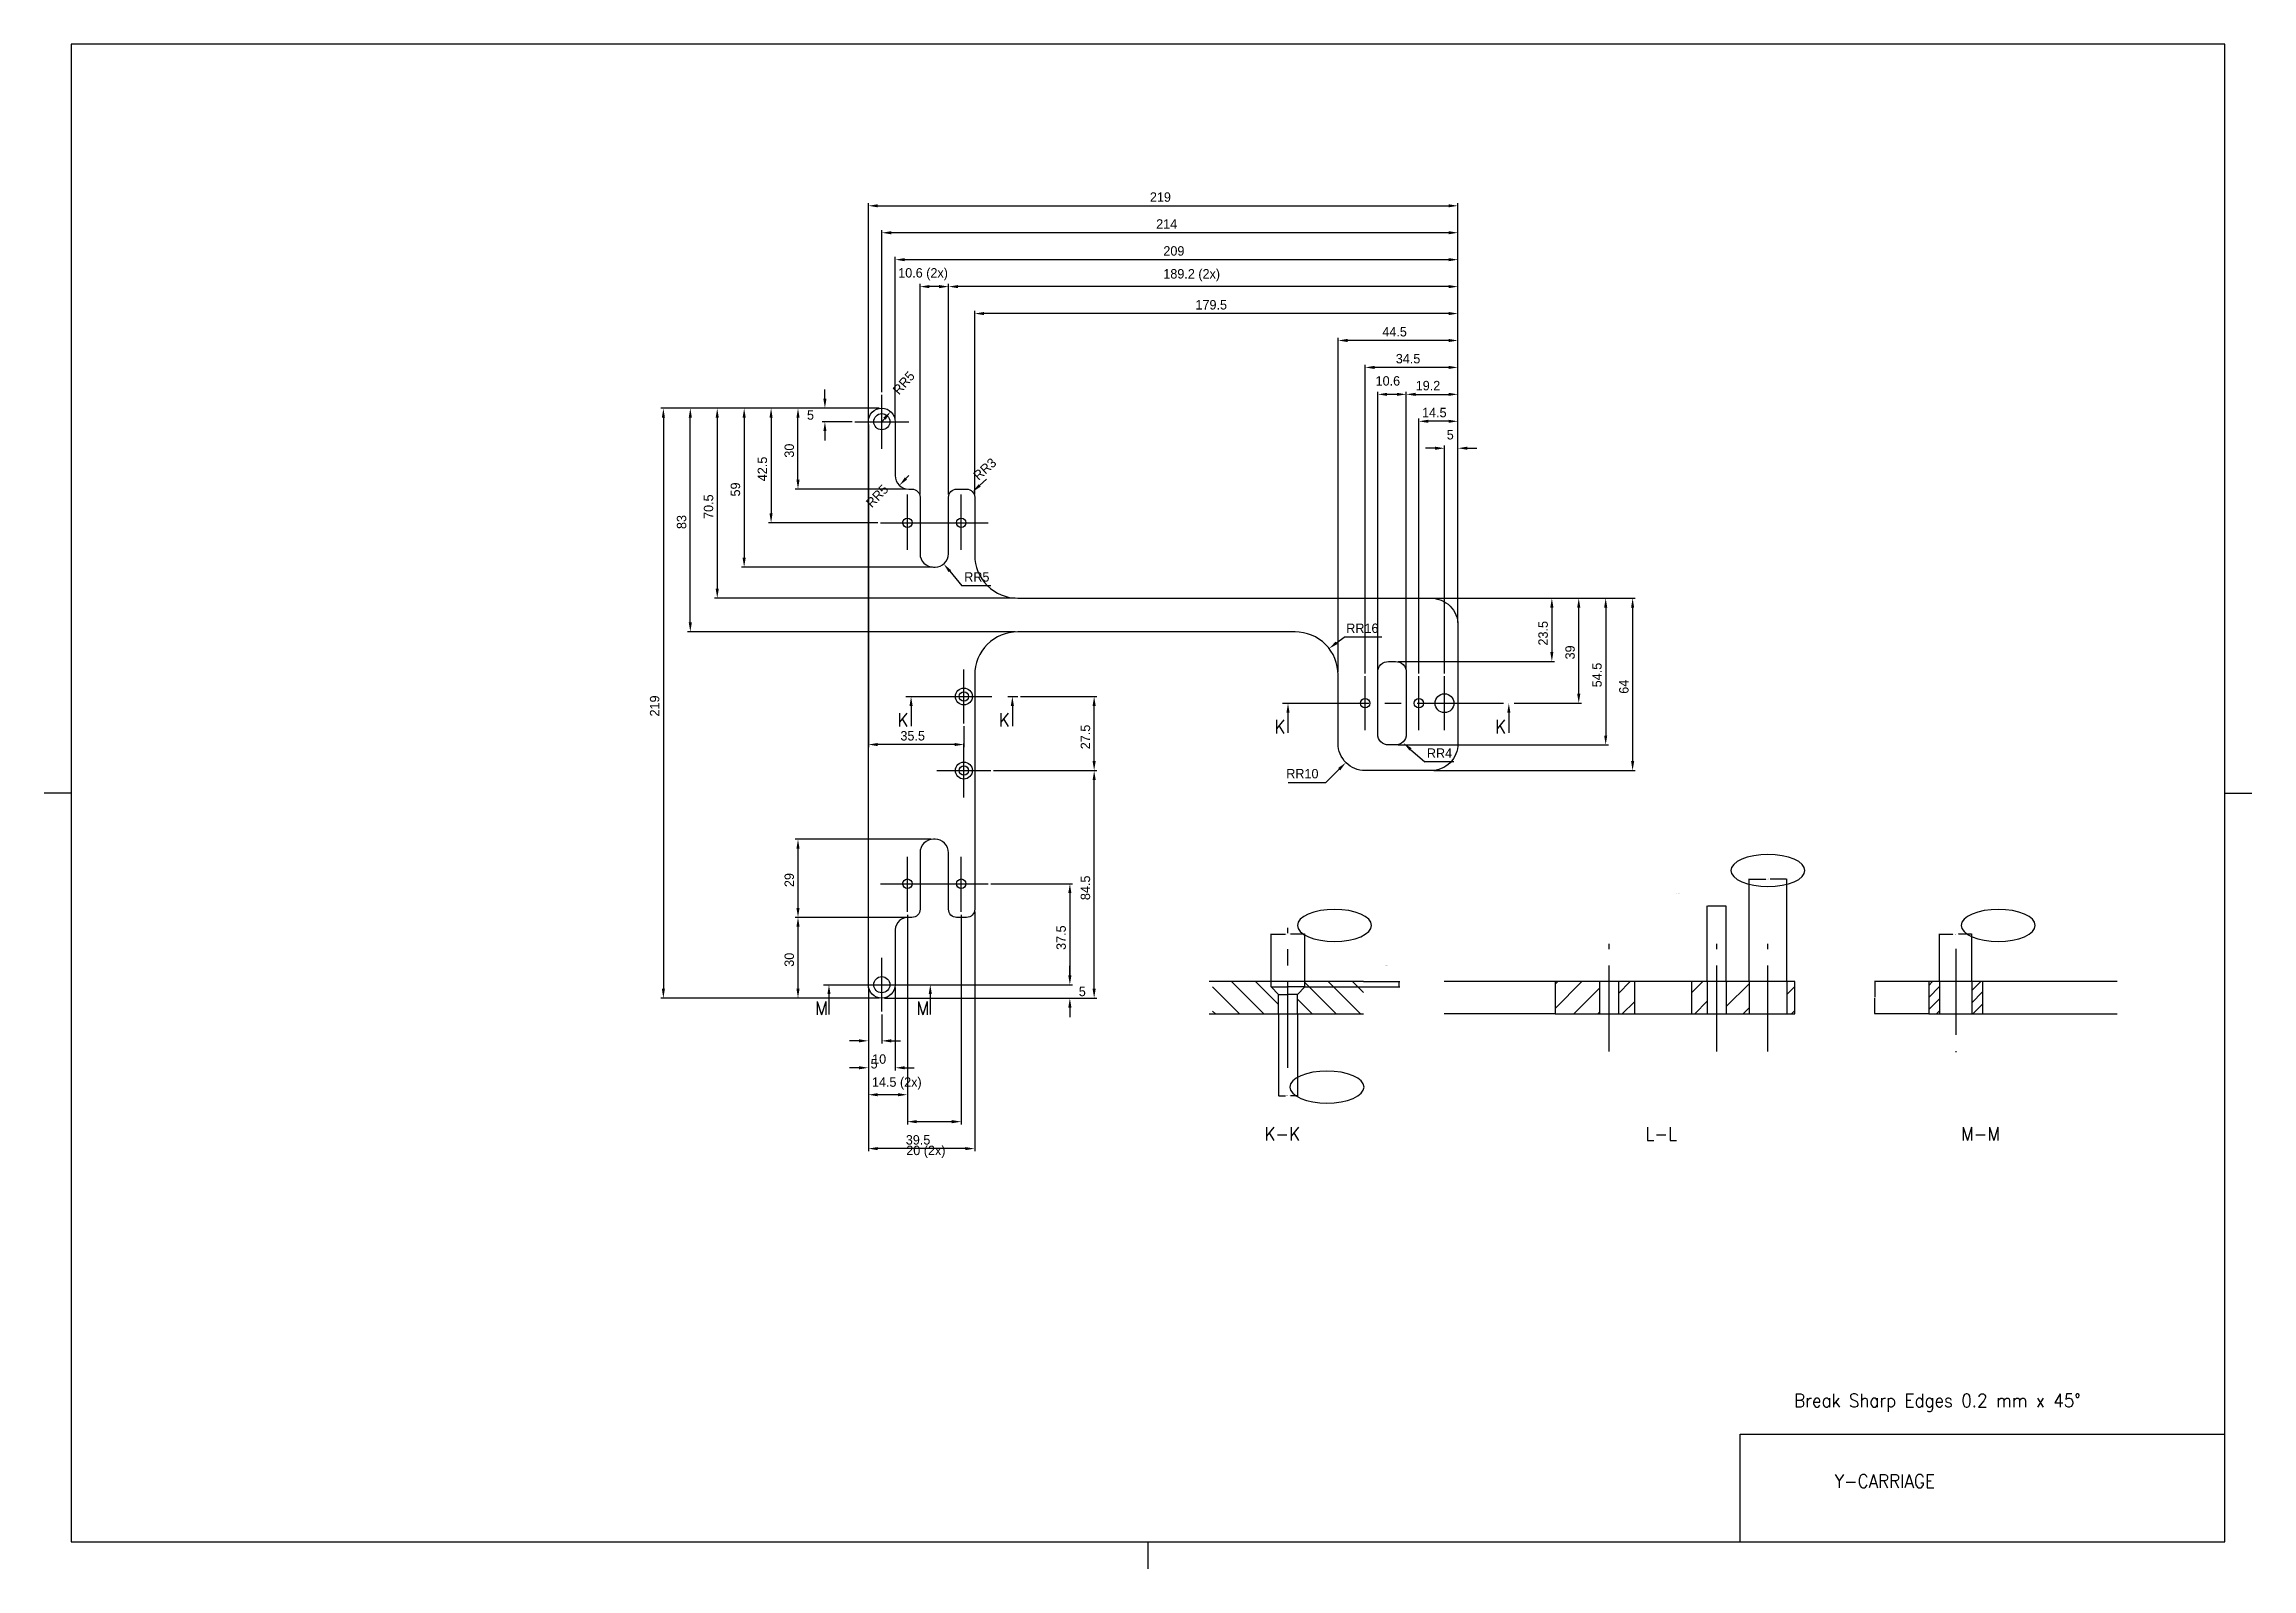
# Model space of a CAD drawing. Extents: x -1900 to -80, y -566 to 781.
# Drawn here: x -1000 to -180, y -566 to 0 of the extents above; entities that cross this region are included whole.
import ezdxf
from ezdxf.enums import TextEntityAlignment as Align

# ---------------------------------------------------------------- set-up
doc = ezdxf.new("R2010")
doc.units = 0
doc.linetypes.add('CENTER', pattern=[50, 32, -6, 6, -6])
doc.layers.get('0').update_dxf_attribs({"linetype": 'CONTINUOUS'})
doc.layers.get('DEFPOINTS').update_dxf_attribs({"linetype": 'CONTINUOUS'})
for name, color, linetype in [('_COMMENTS_NAMES', 7, 'CONTINUOUS'), ('BORDER', 7, 'CONTINUOUS'), ('CENTER', 1, 'CENTER'), ('DIMENSION', 4, 'CONTINUOUS'), ('DIMENSION_NEW', 6, 'CONTINUOUS'), ('HATCH', 3, 'CONTINUOUS'), ('HOLE_M3', 3, 'CONTINUOUS'), ('SECTION', 4, 'CENTER')]:
    doc.layers.add(name, color=color, linetype=linetype)
doc.styles.add('TEXTSTYLE21', font='Standard')
doc.styles.add('TEXTSTYLE22', font='Standard')
doc.styles.add('TEXTSTYLE23', font='Standard')
doc.styles.add('TEXTSTYLE24', font='Standard')
doc.styles.add('TEXTSTYLE25', font='Standard')
doc.styles.add('TEXTSTYLE26', font='Standard')
doc.styles.add('TEXTSTYLE27', font='Standard')
doc.styles.add('TEXTSTYLE28', font='Standard')
doc.styles.add('TEXTSTYLE29', font='Standard')
doc.styles.add('TEXTSTYLE43', font='standard')
doc.styles.add('TEXTSTYLE44', font='Standard')
doc.dimstyles.new('QCADDIMSTYLE', dxfattribs={"dimtxt": 3.5, "dimasz": 3.5, "dimexe": 1, "dimexo": 1, "dimgap": 1.5, "dimtad": 1, "dimtoh": 1, "dimzin": 0, "dimcen": 0.09, "dimazin": 3, "dimtfac": 1, "dimtofl": 0, "dimtmove": 0, "dimatfit": 3})

msp = doc.modelspace()

# ---------------------------------------------------------------- texts
at = {"layer": '_COMMENTS_NAMES', "linetype": 'CONTINUOUS'}
for s, style, p in [('Break Sharp Edges 0.2 mm x 45°', 'TEXTSTYLE44', (-350, -506)), ('Y-CARRIAGE', 'TEXTSTYLE43', (-335.012, -535.95))]:
    msp.add_text(s, height=5, dxfattribs=dict(at, style=style)).set_placement(p)
at = {"layer": 'SECTION', "linetype": 'CONTINUOUS'}
for s, style, p in [('K', 'TEXTSTYLE24', (-683.109, -253.341)), ('K', 'TEXTSTYLE25', (-645.484, -253.341)), ('K', 'TEXTSTYLE22', (-543.109, -255.841)), ('K', 'TEXTSTYLE23', (-461.088, -255.841)), ('M', 'TEXTSTYLE27', (-713.609, -360.341)), ('M', 'TEXTSTYLE28', (-675.984, -360.341))]:
    msp.add_text(s, height=5, dxfattribs=dict(at, style=style)).set_placement(p)
for s, style, p in [('K-K', 'TEXTSTYLE21', (-533.53, -406.992)), ('L-L', 'TEXTSTYLE29', (-393.53, -406.992)), ('M-M', 'TEXTSTYLE26', (-273.53, -406.992))]:
    msp.add_text(s, height=5, rotation=360, dxfattribs=dict(at, style=style)).set_placement(p, align=Align.RIGHT)

# ---------------------------------------------------------------- blocks, each defined once
blk = doc.blocks.new('*D82')
at = {"layer": 'DEFPOINTS', "color": 0}
for p in [(-688.87, -135.16), (-770, -354.16), (-688.87, -354.16)]:
    blk.add_point(p, dxfattribs=at)
at = {"layer": 'DIMENSION', "color": 0}
for p, q in [((-689.87, -135.16), (-771, -135.16)), ((-770, -138.66), (-770, -350.66)), ((-689.87, -354.16), (-771, -354.16))]:
    blk.add_line(p, q, dxfattribs=at)
for points in [[(-769.42, -138.66), (-770.58, -138.66), (-770, -135.16)], [(-770.58, -350.66), (-769.42, -350.66), (-770, -354.16)]]:
    blk.add_solid(points, dxfattribs=at)
at = {"layer": 'DIMENSION', "color": 0, "linetype": 'CONTINUOUS'}
blk.add_text('219', height=3.5, rotation=90, dxfattribs=at).set_placement((-771.5, -249.58))
blk = doc.blocks.new('*D83')
at = {"layer": 'DEFPOINTS', "color": 0}
for p in [(-474.87, -60), (-693.87, -140.16), (-474.87, -215.66)]:
    blk.add_point(p, dxfattribs=at)
at = {"layer": 'DIMENSION', "color": 0}
for p, q in [((-693.87, -139.16), (-693.87, -59)), ((-690.37, -60), (-478.37, -60)), ((-474.87, -214.66), (-474.87, -59))]:
    blk.add_line(p, q, dxfattribs=at)
for points in [[(-690.37, -59.42), (-690.37, -60.58), (-693.87, -60)], [(-478.37, -60.58), (-478.37, -59.42), (-474.87, -60)]]:
    blk.add_solid(points, dxfattribs=at)
at = {"layer": 'DIMENSION', "color": 0, "linetype": 'CONTINUOUS'}
blk.add_text('219', height=3.5, dxfattribs=at).set_placement((-589.29, -58.5))
blk = doc.blocks.new('*D84')
at = {"layer": 'DEFPOINTS', "color": 0}
for p in [(-479.87, -150), (-474.87, -213.66), (-479.87, -234.66)]:
    blk.add_point(p, dxfattribs=at)
at = {"layer": 'DIMENSION', "color": 0}
for p, q in [((-483.37, -150), (-486.87, -150)), ((-479.87, -233.66), (-479.87, -149)), ((-474.87, -212.66), (-474.87, -149)), ((-471.37, -150), (-467.87, -150))]:
    blk.add_line(p, q, dxfattribs=at)
for points in [[(-483.37, -150.58), (-483.37, -149.42), (-479.87, -150)], [(-471.37, -149.42), (-471.37, -150.58), (-474.87, -150)]]:
    blk.add_solid(points, dxfattribs=at)
at = {"layer": 'DIMENSION', "color": 0, "linetype": 'CONTINUOUS'}
blk.add_text('5', height=3.5, dxfattribs=at).set_placement((-479.04, -146.75))
blk = doc.blocks.new('*D85')
at = {"layer": 'DEFPOINTS', "color": 0}
for p in [(-489.37, -140), (-474.87, -215.66), (-489.37, -234.66)]:
    blk.add_point(p, dxfattribs=at)
at = {"layer": 'DIMENSION', "color": 0}
for p, q in [((-489.37, -233.66), (-489.37, -139)), ((-474.87, -214.66), (-474.87, -139)), ((-478.37, -140), (-485.87, -140))]:
    blk.add_line(p, q, dxfattribs=at)
for points in [[(-485.87, -139.42), (-485.87, -140.58), (-489.37, -140)], [(-478.37, -140.58), (-478.37, -139.42), (-474.87, -140)]]:
    blk.add_solid(points, dxfattribs=at)
at = {"layer": 'DIMENSION', "color": 0, "linetype": 'CONTINUOUS'}
blk.add_text('14.5', height=3.5, dxfattribs=at).set_placement((-488.21, -138.5))
blk = doc.blocks.new('*D86')
at = {"layer": 'DEFPOINTS', "color": 0}
for p in [(-509.37, -120), (-474.87, -214.66), (-509.37, -234.66)]:
    blk.add_point(p, dxfattribs=at)
at = {"layer": 'DIMENSION', "color": 0}
for p, q in [((-509.37, -233.66), (-509.37, -119)), ((-478.37, -120), (-505.87, -120)), ((-474.87, -213.66), (-474.87, -119))]:
    blk.add_line(p, q, dxfattribs=at)
for points in [[(-505.87, -119.42), (-505.87, -120.58), (-509.37, -120)], [(-478.37, -120.58), (-478.37, -119.42), (-474.87, -120)]]:
    blk.add_solid(points, dxfattribs=at)
at = {"layer": 'DIMENSION', "color": 0, "linetype": 'CONTINUOUS'}
blk.add_text('34.5', height=3.5, dxfattribs=at).set_placement((-497.96, -118.5))
blk = doc.blocks.new('*D87')
at = {"layer": 'DEFPOINTS', "color": 0}
for p in [(-504.67, -130), (-504.67, -233.16), (-494.07, -233.16)]:
    blk.add_point(p, dxfattribs=at)
at = {"layer": 'DIMENSION', "color": 0}
for p, q in [((-504.67, -232.16), (-504.67, -129)), ((-497.57, -130), (-501.17, -130)), ((-494.07, -232.16), (-494.07, -129))]:
    blk.add_line(p, q, dxfattribs=at)
for points in [[(-501.17, -129.42), (-501.17, -130.58), (-504.67, -130)], [(-497.57, -130.58), (-497.57, -129.42), (-494.07, -130)]]:
    blk.add_solid(points, dxfattribs=at)
at = {"layer": 'DIMENSION', "color": 0, "linetype": 'CONTINUOUS'}
blk.add_text('10.6', height=3.5, dxfattribs=at).set_placement((-505.46, -126.75))
blk = doc.blocks.new('*D88')
at = {"layer": 'DEFPOINTS', "color": 0}
for p in [(-474.87, -130), (-474.87, -215.66), (-494.07, -232.16)]:
    blk.add_point(p, dxfattribs=at)
at = {"layer": 'DIMENSION', "color": 0}
for p, q in [((-494.07, -231.16), (-494.07, -129)), ((-490.57, -130), (-478.37, -130)), ((-474.87, -214.66), (-474.87, -129))]:
    blk.add_line(p, q, dxfattribs=at)
for points in [[(-490.57, -129.42), (-490.57, -130.58), (-494.07, -130)], [(-478.37, -130.58), (-478.37, -129.42), (-474.87, -130)]]:
    blk.add_solid(points, dxfattribs=at)
at = {"layer": 'DIMENSION', "color": 0, "linetype": 'CONTINUOUS'}
blk.add_text('19.2', height=3.5, dxfattribs=at).set_placement((-490.56, -128.5))
blk = doc.blocks.new('*D89')
at = {"layer": 'DEFPOINTS', "color": 0}
for p in [(-519.37, -110), (-474.87, -215.66), (-519.37, -234.16)]:
    blk.add_point(p, dxfattribs=at)
at = {"layer": 'DIMENSION', "color": 0}
for p, q in [((-519.37, -233.16), (-519.37, -109)), ((-478.37, -110), (-515.87, -110)), ((-474.87, -214.66), (-474.87, -109))]:
    blk.add_line(p, q, dxfattribs=at)
for points in [[(-515.87, -109.42), (-515.87, -110.58), (-519.37, -110)], [(-478.37, -110.58), (-478.37, -109.42), (-474.87, -110)]]:
    blk.add_solid(points, dxfattribs=at)
at = {"layer": 'DIMENSION', "color": 0, "linetype": 'CONTINUOUS'}
blk.add_text('44.5', height=3.5, dxfattribs=at).set_placement((-502.96, -108.5))
blk = doc.blocks.new('*D90')
at = {"layer": 'DEFPOINTS', "color": 0}
for p in [(-688.87, -70), (-688.87, -130.16), (-474.87, -215.66)]:
    blk.add_point(p, dxfattribs=at)
at = {"layer": 'DIMENSION', "color": 0}
for p, q in [((-688.87, -129.16), (-688.87, -69)), ((-478.37, -70), (-685.37, -70)), ((-474.87, -214.66), (-474.87, -69))]:
    blk.add_line(p, q, dxfattribs=at)
for points in [[(-685.37, -69.42), (-685.37, -70.58), (-688.87, -70)], [(-478.37, -70.58), (-478.37, -69.42), (-474.87, -70)]]:
    blk.add_solid(points, dxfattribs=at)
at = {"layer": 'DIMENSION', "color": 0, "linetype": 'CONTINUOUS'}
blk.add_text('214', height=3.5, dxfattribs=at).set_placement((-586.96, -68.5))
blk = doc.blocks.new('*D91')
at = {"layer": 'DEFPOINTS', "color": 0}
for p in [(-664.07, -90), (-664.07, -168.16), (-474.87, -215.66)]:
    blk.add_point(p, dxfattribs=at)
at = {"layer": 'DIMENSION', "color": 0}
for p, q in [((-664.07, -167.16), (-664.07, -89)), ((-478.37, -90), (-660.57, -90)), ((-474.87, -214.66), (-474.87, -89))]:
    blk.add_line(p, q, dxfattribs=at)
for points in [[(-660.57, -89.42), (-660.57, -90.58), (-664.07, -90)], [(-478.37, -90.58), (-478.37, -89.42), (-474.87, -90)]]:
    blk.add_solid(points, dxfattribs=at)
at = {"layer": 'DIMENSION', "color": 0, "linetype": 'CONTINUOUS'}
blk.add_text('189.2 (2x)', height=3.5, dxfattribs=at).set_placement((-584.31, -87))
blk = doc.blocks.new('*D92')
at = {"layer": 'DEFPOINTS', "color": 0}
for p in [(-654.37, -100), (-654.37, -168.16), (-474.87, -215.66)]:
    blk.add_point(p, dxfattribs=at)
at = {"layer": 'DIMENSION', "color": 0}
for p, q in [((-654.37, -167.16), (-654.37, -99)), ((-478.37, -100), (-650.87, -100)), ((-474.87, -214.66), (-474.87, -99))]:
    blk.add_line(p, q, dxfattribs=at)
for points in [[(-650.87, -99.42), (-650.87, -100.58), (-654.37, -100)], [(-478.37, -100.58), (-478.37, -99.42), (-474.87, -100)]]:
    blk.add_solid(points, dxfattribs=at)
at = {"layer": 'DIMENSION', "color": 0, "linetype": 'CONTINUOUS'}
blk.add_text('179.5', height=3.5, dxfattribs=at).set_placement((-572.37, -98.5))
blk = doc.blocks.new('*D93')
at = {"layer": 'DEFPOINTS', "color": 0}
for p in [(-683.87, -80), (-683.87, -140.16), (-474.87, -215.66)]:
    blk.add_point(p, dxfattribs=at)
at = {"layer": 'DIMENSION', "color": 0}
for p, q in [((-683.87, -139.16), (-683.87, -79)), ((-478.37, -80), (-680.37, -80)), ((-474.87, -214.66), (-474.87, -79))]:
    blk.add_line(p, q, dxfattribs=at)
for points in [[(-680.37, -79.42), (-680.37, -80.58), (-683.87, -80)], [(-478.37, -80.58), (-478.37, -79.42), (-474.87, -80)]]:
    blk.add_solid(points, dxfattribs=at)
at = {"layer": 'DIMENSION', "color": 0, "linetype": 'CONTINUOUS'}
blk.add_text('209', height=3.5, dxfattribs=at).set_placement((-584.29, -78.5))
blk = doc.blocks.new('*D99')
at = {"layer": 'DEFPOINTS', "color": 0}
for p in [(-649.37, -311.66), (-678.87, -349.16), (-619.02, -349.16)]:
    blk.add_point(p, dxfattribs=at)
at = {"layer": 'DIMENSION', "color": 0}
for p, q in [((-648.37, -311.66), (-618.02, -311.66)), ((-619.02, -315.16), (-619.02, -345.66)), ((-677.87, -349.16), (-618.02, -349.16))]:
    blk.add_line(p, q, dxfattribs=at)
for points in [[(-618.44, -315.16), (-619.61, -315.16), (-619.02, -311.66)], [(-619.61, -345.66), (-618.44, -345.66), (-619.02, -349.16)]]:
    blk.add_solid(points, dxfattribs=at)
at = {"layer": 'DIMENSION', "color": 0, "linetype": 'CONTINUOUS'}
blk.add_text('37.5', height=3.5, rotation=90, dxfattribs=at).set_placement((-620.52, -336.25))
blk = doc.blocks.new('*D100')
at = {"layer": 'DEFPOINTS', "color": 0}
for p in [(-648.37, -269.66), (-610, -269.66), (-688.87, -354.16)]:
    blk.add_point(p, dxfattribs=at)
at = {"layer": 'DIMENSION', "color": 0}
for p, q in [((-647.37, -269.66), (-609, -269.66)), ((-610, -350.66), (-610, -273.16)), ((-687.87, -354.16), (-609, -354.16))]:
    blk.add_line(p, q, dxfattribs=at)
for points in [[(-609.42, -273.16), (-610.58, -273.16), (-610, -269.66)], [(-610.58, -350.66), (-609.42, -350.66), (-610, -354.16)]]:
    blk.add_solid(points, dxfattribs=at)
at = {"layer": 'DIMENSION', "color": 0, "linetype": 'CONTINUOUS'}
blk.add_text('84.5', height=3.5, rotation=90, dxfattribs=at).set_placement((-611.5, -317.75))
blk = doc.blocks.new('*D101')
at = {"layer": 'DEFPOINTS', "color": 0}
for p in [(-638.37, -242.16), (-610, -242.16), (-647.37, -269.66)]:
    blk.add_point(p, dxfattribs=at)
at = {"layer": 'DIMENSION', "color": 0}
for p, q in [((-637.37, -242.16), (-609, -242.16)), ((-610, -266.16), (-610, -245.66)), ((-646.37, -269.66), (-609, -269.66))]:
    blk.add_line(p, q, dxfattribs=at)
for points in [[(-609.42, -245.66), (-610.58, -245.66), (-610, -242.16)], [(-610.58, -266.16), (-609.42, -266.16), (-610, -269.66)]]:
    blk.add_solid(points, dxfattribs=at)
at = {"layer": 'DIMENSION', "color": 0, "linetype": 'CONTINUOUS'}
blk.add_text('27.5', height=3.5, rotation=90, dxfattribs=at).set_placement((-611.5, -261.75))
blk = doc.blocks.new('*D102')
at = {"layer": 'DEFPOINTS', "color": 0}
for p in [(-693.87, -349.16), (-688.87, -359.16), (-688.87, -370)]:
    blk.add_point(p, dxfattribs=at)
at = {"layer": 'DIMENSION', "color": 0}
for p, q in [((-693.87, -350.16), (-693.87, -371)), ((-688.87, -360.16), (-688.87, -371)), ((-697.37, -370), (-700.87, -370)), ((-685.37, -370), (-681.87, -370))]:
    blk.add_line(p, q, dxfattribs=at)
for points in [[(-697.37, -370.58), (-697.37, -369.42), (-693.87, -370)], [(-685.37, -369.42), (-685.37, -370.58), (-688.87, -370)]]:
    blk.add_solid(points, dxfattribs=at)
at = {"layer": 'DIMENSION', "color": 0, "linetype": 'CONTINUOUS'}
blk.add_text('5', height=3.5, dxfattribs=at).set_placement((-693.04, -380.25))
blk = doc.blocks.new('*D103')
at = {"layer": 'DEFPOINTS', "color": 0}
for p in [(-693.87, -349.16), (-683.87, -349.16), (-683.87, -380)]:
    blk.add_point(p, dxfattribs=at)
at = {"layer": 'DIMENSION', "color": 0}
for p, q in [((-693.87, -350.16), (-693.87, -381)), ((-683.87, -350.16), (-683.87, -381)), ((-697.37, -380), (-700.87, -380)), ((-680.37, -380), (-676.87, -380))]:
    blk.add_line(p, q, dxfattribs=at)
for points in [[(-697.37, -380.58), (-697.37, -379.42), (-693.87, -380)], [(-680.37, -379.42), (-680.37, -380.58), (-683.87, -380)]]:
    blk.add_solid(points, dxfattribs=at)
at = {"layer": 'DIMENSION', "color": 0, "linetype": 'CONTINUOUS'}
blk.add_text('10', height=3.5, dxfattribs=at).set_placement((-692.46, -378.5))
blk = doc.blocks.new('*D104')
at = {"layer": 'DEFPOINTS', "color": 0}
for p in [(-679.37, -322.16), (-693.87, -349.16), (-693.87, -390)]:
    blk.add_point(p, dxfattribs=at)
at = {"layer": 'DIMENSION', "color": 0}
for p, q in [((-679.37, -323.16), (-679.37, -391)), ((-693.87, -350.16), (-693.87, -391)), ((-682.87, -390), (-690.37, -390))]:
    blk.add_line(p, q, dxfattribs=at)
for points in [[(-690.37, -389.42), (-690.37, -390.58), (-693.87, -390)], [(-682.87, -390.58), (-682.87, -389.42), (-679.37, -390)]]:
    blk.add_solid(points, dxfattribs=at)
at = {"layer": 'DIMENSION', "color": 0, "linetype": 'CONTINUOUS'}
blk.add_text('14.5 (2x)', height=3.5, dxfattribs=at).set_placement((-692.54, -387.04))
blk = doc.blocks.new('*D105')
at = {"layer": 'DEFPOINTS', "color": 0}
for p in [(-693.87, -140.16), (-658.37, -252.16), (-693.87, -260)]:
    blk.add_point(p, dxfattribs=at)
at = {"layer": 'DIMENSION', "color": 0}
for p, q in [((-693.87, -141.16), (-693.87, -261)), ((-658.37, -253.16), (-658.37, -261)), ((-661.87, -260), (-690.37, -260))]:
    blk.add_line(p, q, dxfattribs=at)
for points in [[(-690.37, -259.42), (-690.37, -260.58), (-693.87, -260)], [(-661.87, -260.58), (-661.87, -259.42), (-658.37, -260)]]:
    blk.add_solid(points, dxfattribs=at)
at = {"layer": 'DIMENSION', "color": 0, "linetype": 'CONTINUOUS'}
blk.add_text('35.5', height=3.5, dxfattribs=at).set_placement((-681.96, -258.5))
blk = doc.blocks.new('*D106')
at = {"layer": 'DEFPOINTS', "color": 0}
for p in [(-674.67, -90), (-674.67, -168.16), (-664.07, -168.16)]:
    blk.add_point(p, dxfattribs=at)
at = {"layer": 'DIMENSION', "color": 0}
for p, q in [((-674.67, -167.16), (-674.67, -89)), ((-667.57, -90), (-671.17, -90)), ((-664.07, -167.16), (-664.07, -89))]:
    blk.add_line(p, q, dxfattribs=at)
for points in [[(-671.17, -89.42), (-671.17, -90.58), (-674.67, -90)], [(-667.57, -90.58), (-667.57, -89.42), (-664.07, -90)]]:
    blk.add_solid(points, dxfattribs=at)
at = {"layer": 'DIMENSION', "color": 0, "linetype": 'CONTINUOUS'}
blk.add_text('10.6 (2x)', height=3.5, dxfattribs=at).set_placement((-682.78, -86.64))
blk = doc.blocks.new('*D107')
at = {"layer": 'DEFPOINTS', "color": 0}
for p in [(-679.37, -324.19), (-659.37, -322.16), (-659.37, -400)]:
    blk.add_point(p, dxfattribs=at)
at = {"layer": 'DIMENSION', "color": 0}
for p, q in [((-679.37, -325.19), (-679.37, -401)), ((-659.37, -323.16), (-659.37, -401)), ((-675.87, -400), (-662.87, -400))]:
    blk.add_line(p, q, dxfattribs=at)
for points in [[(-675.87, -399.42), (-675.87, -400.58), (-679.37, -400)], [(-662.87, -400.58), (-662.87, -399.42), (-659.37, -400)]]:
    blk.add_solid(points, dxfattribs=at)
at = {"layer": 'DIMENSION', "color": 0, "linetype": 'CONTINUOUS'}
blk.add_text('20 (2x)', height=3.5, dxfattribs=at).set_placement((-679.79, -412.42))
blk = doc.blocks.new('*D108')
at = {"layer": 'DEFPOINTS', "color": 0}
for p in [(-654.37, -321.16), (-693.87, -349.16), (-693.87, -410)]:
    blk.add_point(p, dxfattribs=at)
at = {"layer": 'DIMENSION', "color": 0}
for p, q in [((-654.37, -322.16), (-654.37, -411)), ((-693.87, -350.16), (-693.87, -411)), ((-657.87, -410), (-690.37, -410))]:
    blk.add_line(p, q, dxfattribs=at)
for points in [[(-690.37, -409.42), (-690.37, -410.58), (-693.87, -410)], [(-657.87, -410.58), (-657.87, -409.42), (-654.37, -410)]]:
    blk.add_solid(points, dxfattribs=at)
at = {"layer": 'DIMENSION', "color": 0, "linetype": 'CONTINUOUS'}
blk.add_text('39.5', height=3.5, dxfattribs=at).set_placement((-679.96, -408.5))
blk = doc.blocks.new('*D109')
at = {"layer": 'DEFPOINTS', "color": 0}
for p in [(-522.73, -224.37), (-535.37, -234.16)]:
    blk.add_point(p, dxfattribs=at)
at = {"layer": 'DIMENSION', "color": 0}
for p in [(-519.96, -222.22), (-503.19, -220.08)]:
    blk.add_line(p, (-517.19, -220.08), dxfattribs=at)
blk.add_solid([(-520.32, -221.76), (-519.6, -222.68), (-522.73, -224.37)], dxfattribs=at)
at = {"layer": 'DIMENSION', "color": 0, "linetype": 'CONTINUOUS'}
blk.add_text('RR16', height=3.5, dxfattribs=at).set_placement((-516.36, -218.58))
blk = doc.blocks.new('*D110')
at = {"layer": 'DEFPOINTS', "color": 0}
for p in [(-509.37, -259.66), (-516.5, -266.68)]:
    blk.add_point(p, dxfattribs=at)
at = {"layer": 'DIMENSION', "color": 0}
for p in [(-518.99, -269.14), (-537.97, -274.06)]:
    blk.add_line(p, (-523.97, -274.06), dxfattribs=at)
blk.add_solid([(-518.58, -269.56), (-519.4, -268.73), (-516.5, -266.68)], dxfattribs=at)
at = {"layer": 'DIMENSION', "color": 0, "linetype": 'CONTINUOUS'}
blk.add_text('RR10', height=3.5, dxfattribs=at).set_placement((-538.64, -272.56))
blk = doc.blocks.new('*D111')
at = {"layer": 'DEFPOINTS', "color": 0}
for p in [(-498.07, -256.8), (-495.08, -259.46)]:
    blk.add_point(p, dxfattribs=at)
at = {"layer": 'DIMENSION', "color": 0}
for p in [(-492.47, -261.78), (-476.4, -266.43)]:
    blk.add_line(p, (-487.23, -266.43), dxfattribs=at)
blk.add_solid([(-492.08, -261.34), (-492.85, -262.22), (-495.08, -259.46)], dxfattribs=at)
at = {"layer": 'DIMENSION', "color": 0, "linetype": 'CONTINUOUS'}
blk.add_text('RR4', height=3.5, dxfattribs=at).set_placement((-486.4, -264.93))
blk = doc.blocks.new('*D112')
at = {"layer": 'DEFPOINTS', "color": 0}
for p in [(-657.37, -168.16), (-655.14, -166.16)]:
    blk.add_point(p, dxfattribs=at)
at = {"layer": 'DIMENSION', "color": 0}
blk.add_line((-652.54, -163.82), (-649.93, -161.49), dxfattribs=at)
blk.add_solid([(-652.93, -163.39), (-652.15, -164.26), (-655.14, -166.16)], dxfattribs=at)
at = {"layer": 'DIMENSION', "color": 0, "linetype": 'CONTINUOUS'}
blk.add_text('RR3', height=3.5, rotation=41.88596, dxfattribs=at).set_placement((-652.93, -162.14))
blk = doc.blocks.new('*D113')
at = {"layer": 'DEFPOINTS', "color": 0}
for p in [(-682.32, -163.79), (-678.87, -160.16)]:
    blk.add_point(p, dxfattribs=at)
at = {"layer": 'DIMENSION', "color": 0}
blk.add_line((-679.91, -161.25), (-678.87, -160.16), dxfattribs=at)
blk.add_solid([(-680.33, -160.85), (-679.48, -161.65), (-682.32, -163.79)], dxfattribs=at)
at = {"layer": 'DIMENSION', "color": 0, "linetype": 'CONTINUOUS'}
blk.add_text('RR5', height=3.5, rotation=46.47289, dxfattribs=at).set_placement((-692.56, -172.32))
blk = doc.blocks.new('*D114')
at = {"layer": 'DEFPOINTS', "color": 0}
for p in [(-685.59, -136.4), (-688.87, -140.16)]:
    blk.add_point(p, dxfattribs=at)
at = {"layer": 'DIMENSION', "color": 0}
blk.add_line((-687.89, -139.03), (-688.87, -140.16), dxfattribs=at)
blk.add_solid([(-687.45, -139.42), (-688.33, -138.65), (-685.59, -136.4)], dxfattribs=at)
at = {"layer": 'DIMENSION', "color": 0, "linetype": 'CONTINUOUS'}
blk.add_text('RR5', height=3.5, rotation=48.87298, dxfattribs=at).set_placement((-682.49, -130.42))
blk = doc.blocks.new('*D115')
at = {"layer": 'DEFPOINTS', "color": 0}
for p in [(-720, -135.16), (-688.87, -135.16), (-678.87, -165.16)]:
    blk.add_point(p, dxfattribs=at)
at = {"layer": 'DIMENSION', "color": 0}
for p, q in [((-689.87, -135.16), (-721, -135.16)), ((-720, -161.66), (-720, -138.66)), ((-679.87, -165.16), (-721, -165.16))]:
    blk.add_line(p, q, dxfattribs=at)
for points in [[(-719.42, -138.66), (-720.58, -138.66), (-720, -135.16)], [(-720.58, -161.66), (-719.42, -161.66), (-720, -165.16)]]:
    blk.add_solid(points, dxfattribs=at)
at = {"layer": 'DIMENSION', "color": 0, "linetype": 'CONTINUOUS'}
blk.add_text('30', height=3.5, rotation=90, dxfattribs=at).set_placement((-721.5, -153.5))
blk = doc.blocks.new('*D116')
at = {"layer": 'DEFPOINTS', "color": 0}
for p in [(-688.87, -135.16), (-730, -177.66), (-689.37, -177.66)]:
    blk.add_point(p, dxfattribs=at)
at = {"layer": 'DIMENSION', "color": 0}
for p, q in [((-689.87, -135.16), (-731, -135.16)), ((-730, -138.66), (-730, -174.16)), ((-690.37, -177.66), (-731, -177.66))]:
    blk.add_line(p, q, dxfattribs=at)
for points in [[(-729.42, -138.66), (-730.58, -138.66), (-730, -135.16)], [(-730.58, -174.16), (-729.42, -174.16), (-730, -177.66)]]:
    blk.add_solid(points, dxfattribs=at)
at = {"layer": 'DIMENSION', "color": 0, "linetype": 'CONTINUOUS'}
blk.add_text('42.5', height=3.5, rotation=90, dxfattribs=at).set_placement((-731.5, -162.25))
blk = doc.blocks.new('*D117')
at = {"layer": 'DEFPOINTS', "color": 0}
for p in [(-688.87, -135.16), (-740, -194.16), (-669.07, -194.16)]:
    blk.add_point(p, dxfattribs=at)
at = {"layer": 'DIMENSION', "color": 0}
for p, q in [((-689.87, -135.16), (-741, -135.16)), ((-740, -138.66), (-740, -190.66)), ((-670.07, -194.16), (-741, -194.16))]:
    blk.add_line(p, q, dxfattribs=at)
for points in [[(-739.42, -138.66), (-740.58, -138.66), (-740, -135.16)], [(-740.58, -190.66), (-739.42, -190.66), (-740, -194.16)]]:
    blk.add_solid(points, dxfattribs=at)
at = {"layer": 'DIMENSION', "color": 0, "linetype": 'CONTINUOUS'}
blk.add_text('59', height=3.5, rotation=90, dxfattribs=at).set_placement((-741.5, -167.91))
blk = doc.blocks.new('*D118')
at = {"layer": 'DEFPOINTS', "color": 0}
for p in [(-669.07, -189.16), (-665.85, -192.99)]:
    blk.add_point(p, dxfattribs=at)
at = {"layer": 'DIMENSION', "color": 0}
for p in [(-663.6, -195.67), (-648.43, -201.02)]:
    blk.add_line(p, (-659.09, -201.02), dxfattribs=at)
blk.add_solid([(-663.15, -195.29), (-664.05, -196.04), (-665.85, -192.99)], dxfattribs=at)
at = {"layer": 'DIMENSION', "color": 0, "linetype": 'CONTINUOUS'}
blk.add_text('RR5', height=3.5, dxfattribs=at).set_placement((-658.26, -199.52))
blk = doc.blocks.new('*D119')
at = {"layer": 'DEFPOINTS', "color": 0}
for p in [(-669.67, -295.16), (-720, -324.16), (-677.67, -324.16)]:
    blk.add_point(p, dxfattribs=at)
at = {"layer": 'DIMENSION', "color": 0}
for p, q in [((-670.67, -295.16), (-721, -295.16)), ((-720, -298.66), (-720, -320.66)), ((-678.67, -324.16), (-721, -324.16))]:
    blk.add_line(p, q, dxfattribs=at)
for points in [[(-719.42, -298.66), (-720.58, -298.66), (-720, -295.16)], [(-720.58, -320.66), (-719.42, -320.66), (-720, -324.16)]]:
    blk.add_solid(points, dxfattribs=at)
at = {"layer": 'DIMENSION', "color": 0, "linetype": 'CONTINUOUS'}
blk.add_text('29', height=3.5, rotation=90, dxfattribs=at).set_placement((-721.5, -312.91))
blk = doc.blocks.new('*D120')
at = {"layer": 'DEFPOINTS', "color": 0}
for p in [(-688.87, -135.16), (-750, -205.66), (-638.37, -205.66)]:
    blk.add_point(p, dxfattribs=at)
at = {"layer": 'DIMENSION', "color": 0}
for p, q in [((-689.87, -135.16), (-751, -135.16)), ((-750, -138.66), (-750, -202.16)), ((-639.37, -205.66), (-751, -205.66))]:
    blk.add_line(p, q, dxfattribs=at)
for points in [[(-749.42, -138.66), (-750.58, -138.66), (-750, -135.16)], [(-750.58, -202.16), (-749.42, -202.16), (-750, -205.66)]]:
    blk.add_solid(points, dxfattribs=at)
at = {"layer": 'DIMENSION', "color": 0, "linetype": 'CONTINUOUS'}
blk.add_text('70.5', height=3.5, rotation=90, dxfattribs=at).set_placement((-751.5, -176.25))
blk = doc.blocks.new('*D121')
at = {"layer": 'DEFPOINTS', "color": 0}
for p in [(-760, -135.16), (-688.87, -135.16), (-638.37, -218.16)]:
    blk.add_point(p, dxfattribs=at)
at = {"layer": 'DIMENSION', "color": 0}
for p, q in [((-689.87, -135.16), (-761, -135.16)), ((-760, -214.66), (-760, -138.66)), ((-639.37, -218.16), (-761, -218.16))]:
    blk.add_line(p, q, dxfattribs=at)
for points in [[(-759.42, -138.66), (-760.58, -138.66), (-760, -135.16)], [(-760.58, -214.66), (-759.42, -214.66), (-760, -218.16)]]:
    blk.add_solid(points, dxfattribs=at)
at = {"layer": 'DIMENSION', "color": 0, "linetype": 'CONTINUOUS'}
blk.add_text('83', height=3.5, rotation=90, dxfattribs=at).set_placement((-761.5, -180))
blk = doc.blocks.new('*D122')
at = {"layer": 'DEFPOINTS', "color": 0}
for p in [(-484.87, -205.66), (-498.07, -229.16), (-440, -229.16)]:
    blk.add_point(p, dxfattribs=at)
at = {"layer": 'DIMENSION', "color": 0}
for p, q in [((-483.87, -205.66), (-439, -205.66)), ((-440, -209.16), (-440, -225.66)), ((-497.07, -229.16), (-439, -229.16))]:
    blk.add_line(p, q, dxfattribs=at)
for points in [[(-439.42, -209.16), (-440.58, -209.16), (-440, -205.66)], [(-440.58, -225.66), (-439.42, -225.66), (-440, -229.16)]]:
    blk.add_solid(points, dxfattribs=at)
at = {"layer": 'DIMENSION', "color": 0, "linetype": 'CONTINUOUS'}
blk.add_text('23.5', height=3.5, rotation=90, dxfattribs=at).set_placement((-441.5, -223.25))
blk = doc.blocks.new('*D123')
at = {"layer": 'DEFPOINTS', "color": 0}
for p in [(-484.87, -205.66), (-430, -205.66), (-454.98, -244.66)]:
    blk.add_point(p, dxfattribs=at)
at = {"layer": 'DIMENSION', "color": 0}
for p, q in [((-483.87, -205.66), (-429, -205.66)), ((-430, -241.16), (-430, -209.16)), ((-453.98, -244.66), (-429, -244.66))]:
    blk.add_line(p, q, dxfattribs=at)
for points in [[(-429.42, -209.16), (-430.58, -209.16), (-430, -205.66)], [(-430.58, -241.16), (-429.42, -241.16), (-430, -244.66)]]:
    blk.add_solid(points, dxfattribs=at)
at = {"layer": 'DIMENSION', "color": 0, "linetype": 'CONTINUOUS'}
blk.add_text('39', height=3.5, rotation=90, dxfattribs=at).set_placement((-431.5, -228.41))
blk = doc.blocks.new('*D124')
at = {"layer": 'DEFPOINTS', "color": 0}
for p in [(-484.87, -205.66), (-498.07, -260.16), (-420, -260.16)]:
    blk.add_point(p, dxfattribs=at)
at = {"layer": 'DIMENSION', "color": 0}
for p, q in [((-483.87, -205.66), (-419, -205.66)), ((-420, -209.16), (-420, -256.66)), ((-497.07, -260.16), (-419, -260.16))]:
    blk.add_line(p, q, dxfattribs=at)
for points in [[(-419.42, -209.16), (-420.58, -209.16), (-420, -205.66)], [(-420.58, -256.66), (-419.42, -256.66), (-420, -260.16)]]:
    blk.add_solid(points, dxfattribs=at)
at = {"layer": 'DIMENSION', "color": 0, "linetype": 'CONTINUOUS'}
blk.add_text('54.5', height=3.5, rotation=90, dxfattribs=at).set_placement((-421.5, -238.75))
blk = doc.blocks.new('*D125')
at = {"layer": 'DEFPOINTS', "color": 0}
for p in [(-484.87, -205.66), (-484.87, -269.66), (-410, -269.66)]:
    blk.add_point(p, dxfattribs=at)
at = {"layer": 'DIMENSION', "color": 0}
for p, q in [((-483.87, -205.66), (-409, -205.66)), ((-410, -209.16), (-410, -266.16)), ((-483.87, -269.66), (-409, -269.66))]:
    blk.add_line(p, q, dxfattribs=at)
for points in [[(-409.42, -209.16), (-410.58, -209.16), (-410, -205.66)], [(-410.58, -266.16), (-409.42, -266.16), (-410, -269.66)]]:
    blk.add_solid(points, dxfattribs=at)
at = {"layer": 'DIMENSION', "color": 0, "linetype": 'CONTINUOUS'}
blk.add_text('64', height=3.5, rotation=90, dxfattribs=at).set_placement((-411.5, -241.16))
blk = doc.blocks.new('*D126')
at = {"layer": 'DEFPOINTS', "color": 0}
for p in [(-679.37, -324.16), (-720, -354.16), (-688.87, -354.16)]:
    blk.add_point(p, dxfattribs=at)
at = {"layer": 'DIMENSION', "color": 0}
for p, q in [((-680.37, -324.16), (-721, -324.16)), ((-720, -327.66), (-720, -350.66)), ((-689.87, -354.16), (-721, -354.16))]:
    blk.add_line(p, q, dxfattribs=at)
for points in [[(-719.42, -327.66), (-720.58, -327.66), (-720, -324.16)], [(-720.58, -350.66), (-719.42, -350.66), (-720, -354.16)]]:
    blk.add_solid(points, dxfattribs=at)
at = {"layer": 'DIMENSION', "color": 0, "linetype": 'CONTINUOUS'}
blk.add_text('30', height=3.5, rotation=90, dxfattribs=at).set_placement((-721.5, -342.5))
blk = doc.blocks.new('*D127')
at = {"layer": 'DEFPOINTS', "color": 0}
for p in [(-688.87, -135.16), (-710, -140.16), (-698.87, -140.16)]:
    blk.add_point(p, dxfattribs=at)
at = {"layer": 'DIMENSION', "color": 0}
for p, q in [((-710, -131.66), (-710, -128.16)), ((-689.87, -135.16), (-711, -135.16)), ((-699.87, -140.16), (-711, -140.16)), ((-710, -143.66), (-710, -147.16))]:
    blk.add_line(p, q, dxfattribs=at)
for points in [[(-710.58, -131.66), (-709.42, -131.66), (-710, -135.16)], [(-709.42, -143.66), (-710.58, -143.66), (-710, -140.16)]]:
    blk.add_solid(points, dxfattribs=at)
at = {"layer": 'DIMENSION', "color": 0, "linetype": 'CONTINUOUS'}
blk.add_text('5', height=3.5, dxfattribs=at).set_placement((-716.67, -139.41))
blk = doc.blocks.new('*D128')
at = {"layer": 'DEFPOINTS', "color": 0}
for p in [(-679.37, -349.16), (-688.87, -354.16), (-619.02, -354.16)]:
    blk.add_point(p, dxfattribs=at)
at = {"layer": 'DIMENSION', "color": 0}
for p, q in [((-619.02, -345.66), (-619.02, -342.16)), ((-678.37, -349.16), (-618.02, -349.16)), ((-687.87, -354.16), (-618.02, -354.16)), ((-619.02, -357.66), (-619.02, -361.16))]:
    blk.add_line(p, q, dxfattribs=at)
for points in [[(-619.61, -345.66), (-618.44, -345.66), (-619.02, -349.16)], [(-618.44, -357.66), (-619.61, -357.66), (-619.02, -354.16)]]:
    blk.add_solid(points, dxfattribs=at)
at = {"layer": 'DIMENSION', "color": 0, "linetype": 'CONTINUOUS'}
blk.add_text('5', height=3.5, dxfattribs=at).set_placement((-615.69, -353.41))
blk = doc.blocks.new('*X266')
at = {"layer": 'DIMENSION'}
blk.add_line((-455.98, -248.16), (-455.98, -255.68), dxfattribs=at)
blk.add_solid([(-456.56, -248.16), (-455.98, -244.66), (-455.4, -248.16)], dxfattribs=at)
blk = doc.blocks.new('*X267')
at = {"layer": 'DIMENSION'}
blk.add_line((-538, -248.16), (-538, -255.68), dxfattribs=at)
blk.add_solid([(-538.58, -248.16), (-538, -244.66), (-537.42, -248.16)], dxfattribs=at)
blk = doc.blocks.new('*X268')
at = {"layer": 'HATCH'}
for p, q in [((-438.75, -348.95), (-437.8, -348)), ((-438.75, -357.93), (-428.82, -348)), ((-431.84, -360), (-422.25, -350.41)), ((-415.25, -352.39), (-410.86, -348)), ((-388.15, -352.23), (-383.92, -348)), ((-375.25, -348.31), (-374.94, -348)), ((-375.25, -357.29), (-366.75, -348.79)), ((-352.75, -352.75), (-349.77, -349.77)), ((-422.86, -360), (-422.25, -359.39)), ((-413.88, -360), (-409.35, -355.47)), ((-386.94, -360), (-382.25, -355.31)), ((-368.98, -360), (-366.75, -357.77)), ((-351.02, -360), (-349.77, -358.75))]:
    blk.add_line(p, q, dxfattribs=at)
blk = doc.blocks.new('*X303')
at = {"layer": 'DIMENSION_NEW', "color": 0, "linetype": 'CONTINUOUS'}
for s, p in [('ø7.0000', (-360.5, -310.09)), ('0.2', (-359.43, -309.97)), ('0', (-359.43, -310.21))]:
    blk.add_text(s, height=0.18, dxfattribs=at).set_placement(p)
blk = doc.blocks.new('*D129')
at = {"layer": 'DEFPOINTS', "color": 0}
for p in [(-352.75, -310), (-366.75, -348), (-352.75, -348)]:
    blk.add_point(p, dxfattribs=at)
at = {"layer": 'DIMENSION_NEW', "color": 0}
for p, q in [((-366.75, -347.94), (-366.75, -309.82)), ((-366.57, -310), (-360.58, -310)), ((-352.93, -310), (-358.92, -310)), ((-352.75, -347.94), (-352.75, -309.82))]:
    blk.add_line(p, q, dxfattribs=at)
for points in [[(-366.57, -309.97), (-366.57, -310.03), (-366.75, -310)], [(-352.93, -310.03), (-352.93, -309.97), (-352.75, -310)]]:
    blk.add_solid(points, dxfattribs=at)
blk.add_blockref('*X303', (0, 0), dxfattribs=at)
blk = doc.blocks.new('*D130')
at = {"layer": 'DEFPOINTS', "color": 0}
for p in [(-382.25, -320), (-382.25, -348), (-375.25, -348)]:
    blk.add_point(p, dxfattribs=at)
at = {"layer": 'DIMENSION', "color": 0}
for p, q in [((-382.25, -347.94), (-382.25, -319.82)), ((-375.43, -320), (-382.07, -320)), ((-375.25, -347.94), (-375.25, -319.82))]:
    blk.add_line(p, q, dxfattribs=at)
for points in [[(-382.07, -319.97), (-382.07, -320.03), (-382.25, -320)], [(-375.43, -320.03), (-375.43, -319.97), (-375.25, -320)]]:
    blk.add_solid(points, dxfattribs=at)
at = {"layer": 'DIMENSION', "color": 0, "linetype": 'CONTINUOUS'}
blk.add_text('ø3.5000 (6x)', height=0.18, dxfattribs=at).set_placement((-393.88, -315.54))
blk = doc.blocks.new('*X269')
at = {"layer": 'DIMENSION'}
blk.add_line((-678, -245.66), (-678, -253.18), dxfattribs=at)
blk.add_solid([(-678.58, -245.66), (-678, -242.16), (-677.42, -245.66)], dxfattribs=at)
blk = doc.blocks.new('*X270')
at = {"layer": 'DIMENSION'}
blk.add_line((-640.37, -245.66), (-640.37, -253.18), dxfattribs=at)
blk.add_solid([(-640.96, -245.66), (-640.37, -242.16), (-639.79, -245.66)], dxfattribs=at)
blk = doc.blocks.new('*D131')
at = {"layer": 'DEFPOINTS', "color": 0}
for p in [(-531.7, -330.4), (-544.3, -348), (-531.7, -348)]:
    blk.add_point(p, dxfattribs=at)
at = {"layer": 'DIMENSION_NEW', "color": 0}
for p, q in [((-544.3, -347.94), (-544.3, -330.22)), ((-544.12, -330.4), (-538.98, -330.4)), ((-531.88, -330.4), (-537.02, -330.4)), ((-531.7, -347.94), (-531.7, -330.22))]:
    blk.add_line(p, q, dxfattribs=at)
for points in [[(-544.12, -330.37), (-544.12, -330.43), (-544.3, -330.4)], [(-531.88, -330.43), (-531.88, -330.37), (-531.7, -330.4)]]:
    blk.add_solid(points, dxfattribs=at)
at = {"layer": 'DIMENSION_NEW', "color": 0, "linetype": 'CONTINUOUS'}
blk.add_text('ø6.3000 (2x)', height=0.18, dxfattribs=at).set_placement((-538.91, -330.46))
blk = doc.blocks.new('*D132')
at = {"layer": 'DEFPOINTS', "color": 0}
for p in [(-541.5, -360), (-534.5, -360), (-534.5, -390.4)]:
    blk.add_point(p, dxfattribs=at)
at = {"layer": 'DIMENSION_NEW', "color": 0}
for p, q in [((-541.5, -360.06), (-541.5, -390.58)), ((-534.5, -360.06), (-534.5, -390.58)), ((-541.32, -390.4), (-538.98, -390.4)), ((-534.68, -390.4), (-537.02, -390.4))]:
    blk.add_line(p, q, dxfattribs=at)
for points in [[(-541.32, -390.37), (-541.32, -390.43), (-541.5, -390.4)], [(-534.68, -390.43), (-534.68, -390.37), (-534.5, -390.4)]]:
    blk.add_solid(points, dxfattribs=at)
at = {"layer": 'DIMENSION_NEW', "color": 0, "linetype": 'CONTINUOUS'}
blk.add_text('ø3.5000 (2x)', height=0.18, dxfattribs=at).set_placement((-538.91, -390.46))
blk = doc.blocks.new('*D133')
at = {"layer": 'DEFPOINTS', "color": 0}
for p in [(-531.7, -350), (-510, -348), (-496.65, -348)]:
    blk.add_point(p, dxfattribs=at)
at = {"layer": 'DIMENSION', "color": 0}
for p, q in [((-531.64, -350), (-496.47, -350)), ((-509.94, -348), (-496.47, -348)), ((-496.65, -349.82), (-496.65, -348.18))]:
    blk.add_line(p, q, dxfattribs=at)
for points in [[(-496.62, -348.18), (-496.68, -348.18), (-496.65, -348)], [(-496.68, -349.82), (-496.62, -349.82), (-496.65, -350)]]:
    blk.add_solid(points, dxfattribs=at)
at = {"layer": 'DIMENSION', "color": 0, "linetype": 'CONTINUOUS'}
blk.add_text('1.0000', height=0.18, dxfattribs=at).set_placement((-501.71, -342.05))
blk = doc.blocks.new('*X271')
at = {"layer": 'HATCH'}
for p, q in [((-566, -349.99), (-555.99, -360)), ((-559.01, -348), (-547.01, -360)), ((-550.03, -348), (-541.5, -356.53)), ((-531.7, -348.37), (-520.07, -360)), ((-523.08, -348), (-511.08, -360)), ((-514.1, -348), (-510, -352.1)), ((-566, -358.97), (-564.97, -360)), ((-534.5, -354.55), (-529.05, -360))]:
    blk.add_line(p, q, dxfattribs=at)
blk = doc.blocks.new('*X272')
at = {"layer": 'DIMENSION'}
blk.add_line((-708.5, -352.66), (-708.5, -360.18), dxfattribs=at)
blk.add_solid([(-709.08, -352.66), (-708.5, -349.16), (-707.92, -352.66)], dxfattribs=at)
blk = doc.blocks.new('*X273')
at = {"layer": 'DIMENSION'}
blk.add_line((-670.87, -352.66), (-670.87, -360.18), dxfattribs=at)
blk.add_solid([(-671.46, -352.66), (-670.87, -349.16), (-670.29, -352.66)], dxfattribs=at)
blk = doc.blocks.new('*X304')
at = {"layer": 'DIMENSION_NEW', "color": 0, "linetype": 'CONTINUOUS'}
for s, p in [('ø6.0000(2x)', (-291, -330.46)), ('0.1', (-289.37, -330.34)), ('0', (-289.37, -330.58))]:
    blk.add_text(s, height=0.18, dxfattribs=at).set_placement(p)
blk = doc.blocks.new('*D134')
at = {"layer": 'DEFPOINTS', "color": 0}
for p in [(-284, -330.4), (-296, -348), (-284, -348)]:
    blk.add_point(p, dxfattribs=at)
at = {"layer": 'DIMENSION_NEW', "color": 0}
for p, q in [((-296, -347.9375), (-296, -330.22)), ((-295.82, -330.4), (-291.08, -330.4)), ((-284.18, -330.4), (-288.92, -330.4)), ((-284, -347.9375), (-284, -330.22))]:
    blk.add_line(p, q, dxfattribs=at)
for points in [[(-295.82, -330.37), (-295.82, -330.43), (-296, -330.4)], [(-284.18, -330.43), (-284.18, -330.37), (-284, -330.4)]]:
    blk.add_solid(points, dxfattribs=at)
blk.add_blockref('*X304', (0, 0), dxfattribs=at)
blk = doc.blocks.new('*X274')
at = {"layer": 'HATCH'}
for p, q in [((-300, -349.39), (-298.61, -348)), ((-300, -353.88), (-296, -349.88)), ((-284, -351.35), (-280.65, -348)), ((-284, -355.84), (-280, -351.84)), ((-300, -358.37), (-296, -354.37)), ((-297.14, -360), (-296, -358.86)), ((-283.67, -360), (-280, -356.33))]:
    blk.add_line(p, q, dxfattribs=at)
blk = doc.blocks.new('*D135')
at = {"layer": 'DEFPOINTS', "color": 0}
for p in [(-300, -348), (-320, -360), (-300, -360)]:
    blk.add_point(p, dxfattribs=at)
at = {"layer": 'DIMENSION', "color": 0}
for p, q in [((-300.06, -348), (-320.18, -348)), ((-320, -348.18), (-320, -353.82)), ((-300.06, -360), (-320.18, -360)), ((-320, -359.82), (-320, -354.18))]:
    blk.add_line(p, q, dxfattribs=at)
for points in [[(-319.97, -348.18), (-320.03, -348.18), (-320, -348)], [(-320.03, -359.82), (-319.97, -359.82), (-320, -360)]]:
    blk.add_solid(points, dxfattribs=at)
at = {"layer": 'DIMENSION', "color": 0, "linetype": 'CONTINUOUS'}
blk.add_text('6.0000', height=0.18, dxfattribs=at).set_placement((-320.48, -354.09))

# ---------------------------------------------------------------- dimensions: what is measured, and where the dimension line sits
at = {"layer": 'DIMENSION'}
for base, p1, p2, picture, middle in [((-474.875, -60), (-693.875, -140.164), (-474.875, -215.664), '*D83', (-584.375, -56.75)), ((-688.875, -70), (-474.875, -215.664), (-688.875, -130.164), '*D90', (-581.875, -66.75)), ((-683.875, -80), (-474.875, -215.664), (-683.875, -140.164), '*D93', (-579.375, -76.75)), ((-654.375, -100), (-474.875, -215.664), (-654.375, -168.164), '*D92', (-564.625, -96.75)), ((-519.375, -110), (-474.875, -215.664), (-519.375, -234.164), '*D89', (-497.125, -106.75)), ((-509.375, -120), (-474.875, -214.664), (-509.375, -234.664), '*D86', (-492.125, -116.75)), ((-504.675, -130), (-494.075, -233.164), (-504.675, -233.164), '*D87', (-499.375, -125)), ((-474.875, -130), (-494.075, -232.164), (-474.875, -215.664), '*D88', (-484.475, -126.75)), ((-489.375, -140), (-474.875, -215.664), (-489.375, -234.664), '*D85', (-482.125, -136.75)), ((-693.875, -260), (-658.375, -252.164), (-693.875, -140.164), '*D105', (-676.125, -256.75)), ((-479.875, -150), (-474.875, -213.664), (-479.875, -234.664), '*D84', (-477.375, -145)), ((-693.875, -410), (-654.375, -321.164), (-693.875, -349.164), '*D108', (-674.125, -406.75)), ((-688.875, -370), (-693.875, -349.164), (-688.875, -359.164), '*D102', (-691.375, -378.5)), ((-683.875, -380), (-693.875, -349.164), (-683.875, -349.164), '*D103', (-688.875, -376.75))]:
    dim = msp.add_linear_dim(base=base, p1=p1, p2=p2, dimstyle='QCADDIMSTYLE', override={"dimtxt": 3.5, "dimasz": 3.5, "dimexe": 1, "dimexo": 1, "dimgap": 1.5, "dimtad": 1, "dimzin": 8, "dimcen": 0, "dimclrd": 0, "dimclre": 0, "dimclrt": 0, "dimtp": 0.1, "dimtm": 0.1, "dimtfac": 0.71, "dimtmove": 2}, dxfattribs=at)
    dim.commit()
    dim.dimension.update_dxf_attribs({"geometry": picture, "text_midpoint": middle})
for base, p1, p2, text, override, picture, middle in [((-674.675, -90), (-664.075, -168.164), (-674.675, -168.164), '<> (2x)', {"dimtxt": 3.5, "dimasz": 3.5, "dimexe": 1, "dimexo": 1, "dimgap": 1.5, "dimtad": 1, "dimzin": 8, "dimcen": 0, "dimclrd": 0, "dimclre": 0, "dimclrt": 0, "dimtp": 0.1, "dimtm": 0.1, "dimtfac": 0.71, "dimtmove": 2}, '*D106', (-669.613, -85.475)), ((-382.25, -320), (-375.25, -348), (-382.25, -348), 'ø<> (6x)', {"dimtxt": 0.18, "dimasz": 0.18, "dimexe": 0.18, "dimexo": 0.0625, "dimgap": 0.09, "dimtad": 0, "dimtih": 1, "dimlfac": 0.5, "dimtmove": 2}, '*D130', (-392.963, -315.478)), ((-693.875, -390), (-679.375, -322.157), (-693.875, -349.164), '<> (2x)', {"dimtxt": 3.5, "dimasz": 3.5, "dimexe": 1, "dimexo": 1, "dimgap": 1.5, "dimtad": 1, "dimzin": 8, "dimcen": 0, "dimclrd": 0, "dimclre": 0, "dimclrt": 0, "dimtp": 0.1, "dimtm": 0.1, "dimtfac": 0.71, "dimtmove": 2}, '*D104', (-679.375, -385.875))]:
    dim = msp.add_linear_dim(base=base, p1=p1, p2=p2, text=text, dimstyle='QCADDIMSTYLE', override=override, dxfattribs=at)
    dim.commit()
    dim.dimension.update_dxf_attribs({"geometry": picture, "text_midpoint": middle, "dimtype": 160})
for base, p1, p2, picture, middle in [((-664.075, -90), (-474.875, -215.664), (-664.075, -168.164), '*D91', (-569.475, -85.833)), ((-659.375, -400), (-679.375, -324.189), (-659.375, -322.157), '*D107', (-669.375, -411.25))]:
    dim = msp.add_linear_dim(base=base, p1=p1, p2=p2, text='<> (2x)', dimstyle='QCADDIMSTYLE', override={"dimtxt": 3.5, "dimasz": 3.5, "dimexe": 1, "dimexo": 1, "dimgap": 1.5, "dimtad": 1, "dimzin": 8, "dimcen": 0, "dimclrd": 0, "dimclre": 0, "dimclrt": 0, "dimtp": 0.1, "dimtm": 0.1, "dimtfac": 0.71, "dimtmove": 2}, dxfattribs=at)
    dim.commit()
    dim.dimension.update_dxf_attribs({"geometry": picture, "text_midpoint": middle})
for center, mpoint, picture, middle in [((-688.875, -140.164), (-685.586, -136.397), '*D114', (-680.351, -125.315)), ((-657.375, -168.164), (-655.141, -166.161), '*D112', (-650.19, -157.33)), ((-678.875, -160.164), (-682.318, -163.789), '*D113', (-690.209, -167.306))]:
    dim = msp.add_radius_dim(center=center, mpoint=mpoint, text='R<>', dimstyle='QCADDIMSTYLE', override={"dimtxt": 3.5, "dimasz": 3.5, "dimexe": 1, "dimexo": 1, "dimgap": 1.5, "dimtad": 1, "dimzin": 8, "dimcen": 0, "dimclrd": 0, "dimclre": 0, "dimclrt": 0, "dimtp": 0.1, "dimtm": 0.1, "dimtfac": 0.71, "dimtmove": 2}, dxfattribs=at)
    dim.commit()
    dim.dimension.update_dxf_attribs({"geometry": picture, "text_midpoint": middle, "dimtype": 164})
for base, p1, p2, override, picture, middle in [((-710, -140.164), (-688.875, -135.164), (-698.875, -140.164), {"dimtxt": 3.5, "dimasz": 3.5, "dimexe": 1, "dimexo": 1, "dimgap": 1.5, "dimtad": 1, "dimzin": 8, "dimcen": 0, "dimclrd": 0, "dimclre": 0, "dimclrt": 0, "dimtp": 0.1, "dimtm": 0.1, "dimtfac": 0.71, "dimtmove": 2}, '*D127', (-715, -137.664)), ((-770, -354.164), (-688.875, -135.164), (-688.875, -354.164), {"dimtxt": 3.5, "dimasz": 3.5, "dimexe": 1, "dimexo": 1, "dimgap": 1.5, "dimtad": 1, "dimzin": 8, "dimcen": 0, "dimclrd": 0, "dimclre": 0, "dimclrt": 0, "dimtp": 0.1, "dimtm": 0.1, "dimtfac": 0.71, "dimtmove": 2}, '*D82', (-773.25, -244.664)), ((-760, -135.164), (-638.375, -218.164), (-688.875, -135.164), {"dimtxt": 3.5, "dimasz": 3.5, "dimexe": 1, "dimexo": 1, "dimgap": 1.5, "dimtad": 1, "dimzin": 8, "dimcen": 0, "dimclrd": 0, "dimclre": 0, "dimclrt": 0, "dimtp": 0.1, "dimtm": 0.1, "dimtfac": 0.71, "dimtmove": 2}, '*D121', (-763.25, -176.664)), ((-750, -205.664), (-688.875, -135.164), (-638.375, -205.664), {"dimtxt": 3.5, "dimasz": 3.5, "dimexe": 1, "dimexo": 1, "dimgap": 1.5, "dimtad": 1, "dimzin": 8, "dimcen": 0, "dimclrd": 0, "dimclre": 0, "dimclrt": 0, "dimtp": 0.1, "dimtm": 0.1, "dimtfac": 0.71, "dimtmove": 2}, '*D120', (-753.25, -170.414)), ((-740, -194.164), (-688.875, -135.164), (-669.075, -194.164), {"dimtxt": 3.5, "dimasz": 3.5, "dimexe": 1, "dimexo": 1, "dimgap": 1.5, "dimtad": 1, "dimzin": 8, "dimcen": 0, "dimclrd": 0, "dimclre": 0, "dimclrt": 0, "dimtp": 0.1, "dimtm": 0.1, "dimtfac": 0.71, "dimtmove": 2}, '*D117', (-743.25, -164.664)), ((-730, -177.664), (-688.875, -135.164), (-689.375, -177.664), {"dimtxt": 3.5, "dimasz": 3.5, "dimexe": 1, "dimexo": 1, "dimgap": 1.5, "dimtad": 1, "dimzin": 8, "dimcen": 0, "dimclrd": 0, "dimclre": 0, "dimclrt": 0, "dimtp": 0.1, "dimtm": 0.1, "dimtfac": 0.71, "dimtmove": 2}, '*D116', (-733.25, -156.414)), ((-720, -135.164), (-678.875, -165.164), (-688.875, -135.164), {"dimtxt": 3.5, "dimasz": 3.5, "dimexe": 1, "dimexo": 1, "dimgap": 1.5, "dimtad": 1, "dimzin": 8, "dimcen": 0, "dimclrd": 0, "dimclre": 0, "dimclrt": 0, "dimtp": 0.1, "dimtm": 0.1, "dimtfac": 0.71, "dimtmove": 2}, '*D115', (-723.25, -150.164)), ((-440, -229.164), (-484.875, -205.664), (-498.075, -229.164), {"dimtxt": 3.5, "dimasz": 3.5, "dimexe": 1, "dimexo": 1, "dimgap": 1.5, "dimtad": 1, "dimzin": 8, "dimcen": 0, "dimclrd": 0, "dimclre": 0, "dimclrt": 0, "dimtp": 0.1, "dimtm": 0.1, "dimtfac": 0.71, "dimtmove": 2}, '*D122', (-443.25, -217.414)), ((-420, -260.164), (-484.875, -205.664), (-498.075, -260.164), {"dimtxt": 3.5, "dimasz": 3.5, "dimexe": 1, "dimexo": 1, "dimgap": 1.5, "dimtad": 1, "dimzin": 8, "dimcen": 0, "dimclrd": 0, "dimclre": 0, "dimclrt": 0, "dimtp": 0.1, "dimtm": 0.1, "dimtfac": 0.71, "dimtmove": 2}, '*D124', (-423.25, -232.914)), ((-430, -205.664), (-454.979, -244.664), (-484.875, -205.664), {"dimtxt": 3.5, "dimasz": 3.5, "dimexe": 1, "dimexo": 1, "dimgap": 1.5, "dimtad": 1, "dimzin": 8, "dimcen": 0, "dimclrd": 0, "dimclre": 0, "dimclrt": 0, "dimtp": 0.1, "dimtm": 0.1, "dimtfac": 0.71, "dimtmove": 2}, '*D123', (-433.25, -225.164)), ((-410, -269.664), (-484.875, -205.664), (-484.875, -269.664), {"dimtxt": 3.5, "dimasz": 3.5, "dimexe": 1, "dimexo": 1, "dimgap": 1.5, "dimtad": 1, "dimzin": 8, "dimcen": 0, "dimclrd": 0, "dimclre": 0, "dimclrt": 0, "dimtp": 0.1, "dimtm": 0.1, "dimtfac": 0.71, "dimtmove": 2}, '*D125', (-413.25, -237.664)), ((-610, -242.164), (-647.375, -269.664), (-638.375, -242.164), {"dimtxt": 3.5, "dimasz": 3.5, "dimexe": 1, "dimexo": 1, "dimgap": 1.5, "dimtad": 1, "dimzin": 8, "dimcen": 0, "dimclrd": 0, "dimclre": 0, "dimclrt": 0, "dimtp": 0.1, "dimtm": 0.1, "dimtfac": 0.71, "dimtmove": 2}, '*D101', (-613.25, -255.914)), ((-610, -269.664), (-688.875, -354.164), (-648.375, -269.664), {"dimtxt": 3.5, "dimasz": 3.5, "dimexe": 1, "dimexo": 1, "dimgap": 1.5, "dimtad": 1, "dimzin": 8, "dimcen": 0, "dimclrd": 0, "dimclre": 0, "dimclrt": 0, "dimtp": 0.1, "dimtm": 0.1, "dimtfac": 0.71, "dimtmove": 2}, '*D100', (-613.25, -311.914)), ((-720, -324.164), (-669.675, -295.164), (-677.675, -324.164), {"dimtxt": 3.5, "dimasz": 3.5, "dimexe": 1, "dimexo": 1, "dimgap": 1.5, "dimtad": 1, "dimzin": 8, "dimcen": 0, "dimclrd": 0, "dimclre": 0, "dimclrt": 0, "dimtp": 0.1, "dimtm": 0.1, "dimtfac": 0.71, "dimtmove": 2}, '*D119', (-723.25, -309.664)), ((-619.023, -349.164), (-649.375, -311.664), (-678.875, -349.164), {"dimtxt": 3.5, "dimasz": 3.5, "dimexe": 1, "dimexo": 1, "dimgap": 1.5, "dimtad": 1, "dimzin": 8, "dimcen": 0, "dimclrd": 0, "dimclre": 0, "dimclrt": 0, "dimtp": 0.1, "dimtm": 0.1, "dimtfac": 0.71, "dimtmove": 2}, '*D99', (-622.273, -330.414)), ((-720, -354.164), (-679.375, -324.164), (-688.875, -354.164), {"dimtxt": 3.5, "dimasz": 3.5, "dimexe": 1, "dimexo": 1, "dimgap": 1.5, "dimtad": 1, "dimzin": 8, "dimcen": 0, "dimclrd": 0, "dimclre": 0, "dimclrt": 0, "dimtp": 0.1, "dimtm": 0.1, "dimtfac": 0.71, "dimtmove": 2}, '*D126', (-723.25, -339.164)), ((-619.023, -354.164), (-679.375, -349.164), (-688.875, -354.164), {"dimtxt": 3.5, "dimasz": 3.5, "dimexe": 1, "dimexo": 1, "dimgap": 1.5, "dimtad": 1, "dimzin": 8, "dimcen": 0, "dimclrd": 0, "dimclre": 0, "dimclrt": 0, "dimtp": 0.1, "dimtm": 0.1, "dimtfac": 0.71, "dimtmove": 2}, '*D128', (-614.023, -351.664)), ((-320, -360), (-300, -348), (-300, -360), {"dimtxt": 0.18, "dimasz": 0.18, "dimexe": 0.18, "dimexo": 0.0625, "dimgap": 0.09, "dimtad": 0, "dimtih": 1, "dimlfac": 0.5, "dimtmove": 2}, '*D135', (-320, -354))]:
    dim = msp.add_linear_dim(base=base, p1=p1, p2=p2, angle=90, dimstyle='QCADDIMSTYLE', override=override, dxfattribs=at)
    dim.commit()
    dim.dimension.update_dxf_attribs({"geometry": picture, "text_midpoint": middle})
for center, mpoint, picture, middle in [((-669.075, -189.164), (-665.855, -192.989), '*D118', (-653.009, -197.771)), ((-535.375, -234.164), (-522.726, -224.365), '*D109', (-509.442, -216.828)), ((-509.375, -259.664), (-516.496, -266.685), '*D110', (-531.722, -270.807)), ((-498.075, -256.801), (-495.083, -259.456), '*D111', (-481.064, -263.176))]:
    dim = msp.add_radius_dim(center=center, mpoint=mpoint, text='R<>', dimstyle='QCADDIMSTYLE', override={"dimtxt": 3.5, "dimasz": 3.5, "dimexe": 1, "dimexo": 1, "dimgap": 1.5, "dimtad": 1, "dimzin": 8, "dimcen": 0, "dimclrd": 0, "dimclre": 0, "dimclrt": 0, "dimtp": 0.1, "dimtm": 0.1, "dimtfac": 0.71, "dimtmove": 2}, dxfattribs=at)
    dim.commit()
    dim.dimension.update_dxf_attribs({"geometry": picture, "text_midpoint": middle})
dim = msp.add_linear_dim(base=(-496.645, -348), p1=(-531.7, -350), p2=(-510, -348), angle=270, dimstyle='QCADDIMSTYLE', override={"dimtxt": 0.18, "dimasz": 0.18, "dimexe": 0.18, "dimexo": 0.0625, "dimgap": 0.09, "dimtad": 0, "dimtih": 1, "dimlfac": 0.5, "dimtmove": 2}, dxfattribs=at)
dim.commit()
dim.dimension.update_dxf_attribs({"geometry": '*D133', "text_midpoint": (-501.222, -341.961), "dimtype": 160})
at = {"layer": 'DIMENSION_NEW'}
for base, p1, p2, text, picture, middle in [((-352.75, -310), (-366.75, -348), (-352.75, -348), '\\A1;ø<>\\S0.2^ 0;', '*D129', (-359.75, -310)), ((-531.7, -330.4), (-544.3, -348), (-531.7, -348), 'ø<> (2x)', '*D131', (-538, -330.4)), ((-284, -330.4), (-296, -348), (-284, -348), '\\A1;ø<>(2x)\\S0.1^ 0;', '*D134', (-290, -330.4)), ((-534.5, -390.4), (-541.5, -360), (-534.5, -360), 'ø<> (2x)', '*D132', (-538, -390.4))]:
    dim = msp.add_linear_dim(base=base, p1=p1, p2=p2, text=text, dimstyle='QCADDIMSTYLE', override={"dimtxt": 0.18, "dimasz": 0.18, "dimexe": 0.18, "dimexo": 0.0625, "dimgap": 0.09, "dimtad": 0, "dimtih": 1, "dimlfac": 0.5, "dimtmove": 2}, dxfattribs=at)
    dim.commit()
    dim.dimension.update_dxf_attribs({"geometry": picture, "text_midpoint": middle})

# ---------------------------------------------------------------- linework, layer by layer
for p, q in [((-510, -348), (-567.29, -348)), ((-544.3, -350), (-544.3, -348)), ((-544.3, -350), (-538, -350)), ((-544.3, -350), (-541.5, -352.8)), ((-531.7, -350), (-538, -350)), ((-531.7, -350), (-534.5, -352.8)), ((-531.7, -350), (-531.7, -348)), ((-438.75, -348), (-480, -348)), ((-438.75, -348), (-438.75, -360)), ((-349.775, -348), (-438.75, -348)), ((-422.25, -348), (-422.25, -360)), ((-415.25, -348), (-415.25, -360)), ((-409.35, -348), (-409.35, -360)), ((-388.15, -348), (-388.15, -360)), ((-382.25, -348), (-382.25, -360)), ((-375.25, -348), (-375.25, -360)), ((-366.75, -348), (-366.75, -360)), ((-352.75, -348), (-352.75, -360)), ((-349.775, -360), (-349.775, -348)), ((-230, -348), (-300, -348)), ((-300, -348), (-300, -360)), ((-296, -348), (-296, -360)), ((-284, -348), (-284, -360)), ((-280, -348), (-280, -360)), ((-567.29, -360), (-510, -360)), ((-541.5, -352.8), (-538, -352.8)), ((-541.5, -360), (-541.5, -352.8)), ((-534.5, -352.8), (-538, -352.8)), ((-534.5, -360), (-534.5, -352.8)), ((-438.75, -360), (-480, -360)), ((-438.75, -360), (-349.775, -360)), ((-300, -360), (-230, -360))]:
    msp.add_line(p, q)
for points in [[(-683.875, -349.164, -1), (-693.875, -349.164), (-693.875, -140.164, -1), (-683.875, -140.164), (-683.875, -160.164, 0.4142136), (-678.875, -165.164), (-677.675, -165.164, -0.4142136), (-674.675, -168.164), (-674.675, -189.164, 0.4142136), (-669.675, -194.164), (-669.075, -194.164, 0.4142136), (-664.075, -189.164), (-664.075, -168.164, -0.4142136), (-661.075, -165.164), (-657.375, -165.164, -0.4142136), (-654.375, -168.164), (-654.375, -189.664, 0.4142136), (-638.375, -205.664), (-484.875, -205.664, -0.4142136), (-474.875, -215.664), (-474.875, -259.664, -0.4142136), (-484.875, -269.664), (-509.375, -269.664, -0.4142136), (-519.375, -259.664), (-519.375, -234.164, 0.4142136), (-535.375, -218.164), (-638.375, -218.164, 0.4142136), (-654.375, -234.164), (-654.375, -321.164, -0.4142136), (-657.375, -324.164), (-661.075, -324.164, -0.4142136), (-664.075, -321.164), (-664.075, -300.164, 0.4142136), (-669.075, -295.164), (-669.675, -295.164, 0.4142136), (-674.675, -300.164), (-674.675, -321.164, -0.4142136), (-677.675, -324.164), (-678.875, -324.164, 0.4142136), (-683.875, -328.671), (-683.875, -349.164)], [(-504.675, -233.164, -0.4142136), (-500.675, -229.164), (-498.075, -229.164, -0.4142136), (-494.075, -233.164), (-494.075, -256.164, -0.4142136), (-498.075, -260.164), (-500.675, -260.164, -0.4142136), (-504.675, -256.164), (-504.675, -233.164)]]:
    msp.add_lwpolyline(points, format="xyb")
for centre, radius in [((-688.875, -140.164), 3), ((-679.375, -177.664), 1.75), ((-659.375, -177.664), 1.75), ((-658.375, -242.164), 3.15), ((-658.375, -242.164), 1.75), ((-509.375, -244.664), 1.75), ((-489.375, -244.664), 1.75), ((-479.875, -244.664), 3.5), ((-658.375, -269.664), 3.15), ((-658.375, -269.664), 1.75), ((-679.375, -311.664), 1.75), ((-659.375, -311.664), 1.75), ((-688.875, -349.164), 3)]:
    msp.add_circle(centre, radius)
for centre in [(-544.3, -350), (-531.7, -350), (-438.75, -348), (-541.5, -352.8), (-534.5, -352.8)]:
    msp.add_arc(centre, 0, 0, 0)
at = {"layer": 'BORDER'}
for p, q in [((-990, -278), (-1000, -278)), ((-190, -278), (-180, -278)), ((-590, -556), (-590, -566))]:
    msp.add_line(p, q, dxfattribs=at)
msp.add_lwpolyline([(-990, 0), (-990, 0), (-990, -556), (-190, -556), (-190, 0), (-990, 0)], dxfattribs=at)
at = {"layer": 'CENTER'}
for p, q in [((-688.875, -150.164), (-688.875, -130.164)), ((-698.875, -140.164), (-678.875, -140.164)), ((-679.375, -187.664), (-679.375, -167.171)), ((-659.375, -187.664), (-659.375, -167.171)), ((-689.375, -177.664), (-669.375, -177.664)), ((-669.375, -177.664), (-649.375, -177.664)), ((-658.375, -252.164), (-658.375, -232.164)), ((-509.375, -254.664), (-509.375, -234.664)), ((-489.375, -254.664), (-489.375, -234.664)), ((-479.875, -254.664), (-479.875, -234.664)), ((-658.375, -279.664), (-658.375, -259.664)), ((-668.375, -269.664), (-648.375, -269.664)), ((-679.375, -322.157), (-679.375, -301.664)), ((-659.375, -322.157), (-659.375, -301.664)), ((-689.375, -311.664), (-669.375, -311.664)), ((-669.375, -311.664), (-649.375, -311.664)), ((-538, -380), (-538, -328)), ((-418.75, -374), (-418.75, -334)), ((-378.75, -374), (-378.75, -334)), ((-359.75, -374), (-359.75, -334)), ((-290, -335.812), (-290, -374.258)), ((-688.875, -359.164), (-688.875, -339.164)), ((-698.875, -349.164), (-678.875, -349.164))]:
    msp.add_line(p, q, dxfattribs=at)
at = {"layer": 'DIMENSION'}
for p, q in [((-370, -556), (-370, -516)), ((-370, -516), (-190, -516))]:
    msp.add_line(p, q, dxfattribs=at)
at = {"layer": 'DIMENSION_NEW'}
for points in [[(-345.994, -306.745), (-346.259, -305.585), (-347.042, -304.47), (-348.314, -303.442), (-350.025, -302.542), (-352.11, -301.803), (-354.488, -301.254), (-357.068, -300.917), (-359.752, -300.804), (-362.435, -300.919), (-365.016, -301.259), (-367.394, -301.809), (-369.478, -302.549), (-371.188, -303.451), (-372.459, -304.479), (-373.241, -305.595), (-373.505, -306.755), (-373.24, -307.915), (-372.457, -309.03), (-371.186, -310.058), (-369.475, -310.958), (-367.39, -311.697), (-365.012, -312.246), (-362.431, -312.583), (-359.747, -312.696), (-357.064, -312.581), (-354.484, -312.241), (-352.106, -311.691), (-350.022, -310.951), (-348.311, -310.049), (-347.041, -309.021), (-346.258, -307.905)], [(-506.966, -327.145), (-507.231, -325.985), (-508.014, -324.87), (-509.285, -323.842), (-510.996, -322.942), (-513.081, -322.203), (-515.459, -321.654), (-518.04, -321.317), (-520.723, -321.204), (-523.407, -321.319), (-525.987, -321.659), (-528.365, -322.209), (-530.449, -322.949), (-532.16, -323.851), (-533.43, -324.879), (-534.213, -325.995), (-534.477, -327.155), (-534.212, -328.315), (-533.429, -329.43), (-532.157, -330.458), (-530.446, -331.358), (-528.361, -332.097), (-525.983, -332.646), (-523.402, -332.983), (-520.719, -333.096), (-518.035, -332.981), (-515.455, -332.641), (-513.077, -332.091), (-510.993, -331.351), (-509.283, -330.449), (-508.012, -329.421), (-507.23, -328.305)], [(-260.423, -327.145), (-260.688, -325.985), (-261.471, -324.87), (-262.743, -323.842), (-264.454, -322.942), (-266.538, -322.203), (-268.917, -321.654), (-271.497, -321.317), (-274.181, -321.204), (-276.864, -321.319), (-279.444, -321.659), (-281.822, -322.209), (-283.907, -322.949), (-285.617, -323.851), (-286.888, -324.879), (-287.67, -325.995), (-287.934, -327.155), (-287.669, -328.315), (-286.886, -329.43), (-285.614, -330.458), (-283.903, -331.358), (-281.819, -332.097), (-279.44, -332.646), (-276.86, -332.983), (-274.176, -333.096), (-271.493, -332.981), (-268.912, -332.641), (-266.535, -332.091), (-264.45, -331.351), (-262.74, -330.449), (-261.469, -329.421), (-260.687, -328.305)], [(-509.766, -387.145), (-510.031, -385.985), (-510.814, -384.87), (-512.085, -383.842), (-513.796, -382.942), (-515.881, -382.203), (-518.259, -381.654), (-520.84, -381.317), (-523.523, -381.204), (-526.207, -381.319), (-528.787, -381.659), (-531.165, -382.209), (-533.249, -382.949), (-534.96, -383.851), (-536.23, -384.879), (-537.013, -385.995), (-537.277, -387.155), (-537.012, -388.315), (-536.229, -389.43), (-534.957, -390.458), (-533.246, -391.358), (-531.161, -392.097), (-528.783, -392.646), (-526.202, -392.983), (-523.519, -393.096), (-520.835, -392.981), (-518.255, -392.641), (-515.877, -392.091), (-513.793, -391.351), (-512.083, -390.449), (-510.812, -389.421), (-510.03, -388.305)]]:
    msp.add_lwpolyline(points, close=True, dxfattribs=at)
at = {"layer": 'HOLE_M3'}
for p, q in [((-658.375, -242.164), (-658.375, -242.164)), ((-658.375, -242.164), (-658.375, -242.164)), ((-479.875, -244.664), (-479.875, -244.664)), ((-479.875, -244.664), (-479.875, -244.664)), ((-658.375, -269.664), (-658.375, -269.664)), ((-658.375, -269.664), (-658.375, -269.664))]:
    msp.add_line(p, q, dxfattribs=at)
for centre in [(-658.375, -242.164), (-658.375, -242.164), (-479.875, -244.664), (-479.875, -244.664), (-658.375, -269.664), (-658.375, -269.664)]:
    msp.add_arc(centre, 0, 0, 0, dxfattribs=at)
at = {"layer": 'SECTION'}
for p, q in [((-680, -242.164), (-638.375, -242.164)), ((-540, -244.664), (-453.979, -244.664)), ((-710.5, -349.164), (-668.875, -349.164))]:
    msp.add_line(p, q, dxfattribs=at)

# ---------------------------------------------------------------- block references
at = {"layer": 'DIMENSION'}
for name in ['*X269', '*X270', '*X267', '*X266', '*X272', '*X273']:
    msp.add_blockref(name, (0, 0), dxfattribs=at)
at = {"layer": 'HATCH'}
for name in ['*X271', '*X268', '*X274']:
    msp.add_blockref(name, (0, 0), dxfattribs=at)

msp.set_redraw_order([(e.dxf.handle, doc.entitydb.next_handle()) for e in msp.query("TEXT MTEXT ATTDEF DIMENSION ARC_DIMENSION")])  # texts and dimensions are drawn at this point

doc.saveas('drawing.dxf')
